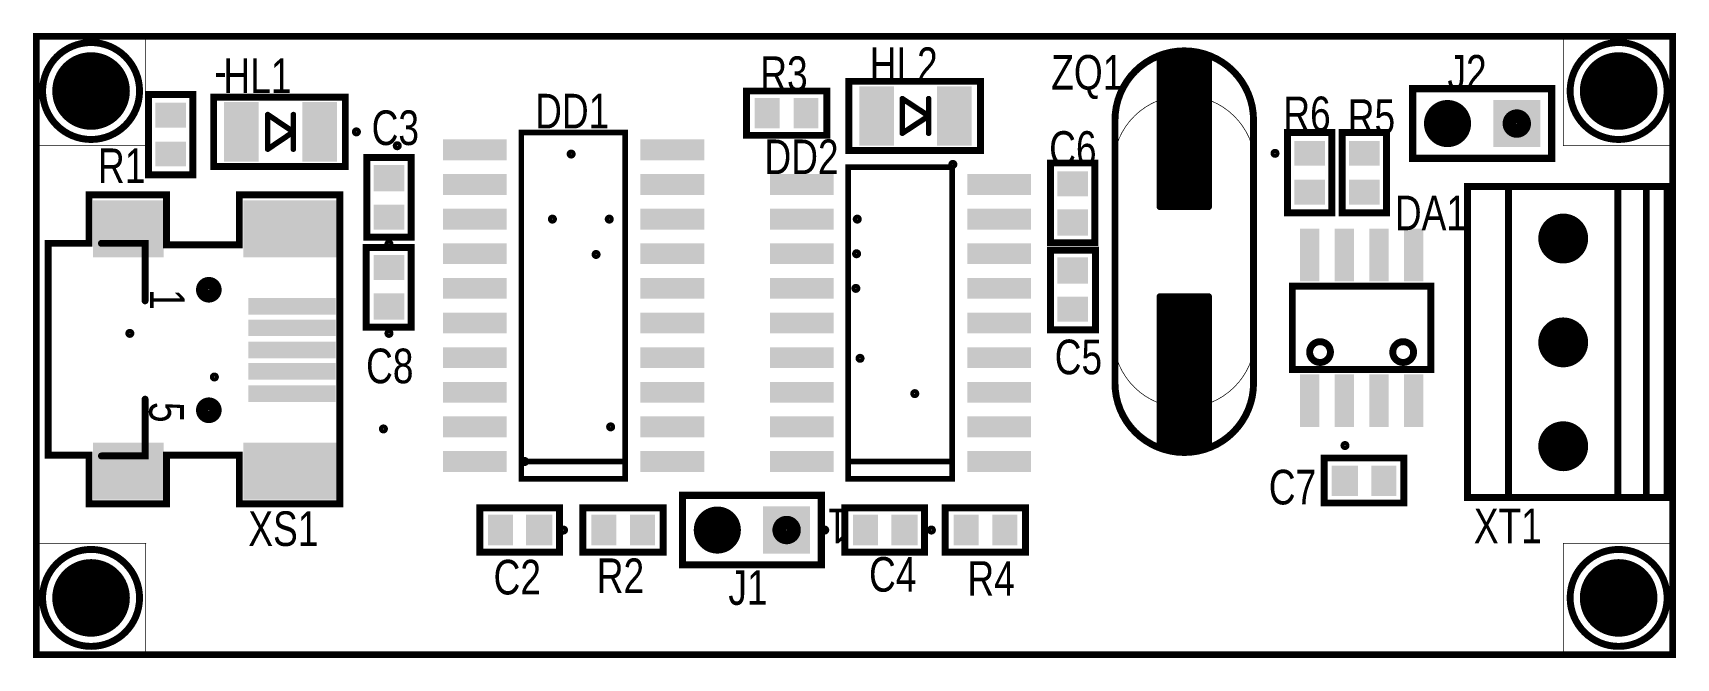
# Model space of a CAD drawing. Extents: x 0.02 to 2.4, y 0.47 to 1.37.
import ezdxf

# ---------------------------------------------------------------- set-up
doc = ezdxf.new("R2010")
doc.units = 0

msp = doc.modelspace()

# ---------------------------------------------------------------- texts
at = {"layer": 'SSB', "width": 0.8}
msp.add_text('-', height=0.05, dxfattribs=at).set_placement((0.286, 1.292))
at = {"layer": 'SST', "width": 0.8}
for s, p in [('HL1', (0.299, 1.285)), ('HL2', (1.232, 1.301)), ('DA1', (1.99, 1.087)), ('C2', (0.689, 0.561)), ('C4', (1.231, 0.565))]:
    msp.add_text(s, height=0.05, dxfattribs=at).set_placement(p)
for s, rotation, p in [('R3', 360, (1.074, 1.288)), ('ZQ1', 360, (1.494, 1.29)), ('J2', 360, (2.066, 1.29)), ('DD1', 360, (0.749, 1.234)), ('C3', 360, (0.513, 1.21)), ('R6', 360, (1.829, 1.23)), ('R5', 360, (1.922, 1.226)), ('DD2', 360, (1.08, 1.168)), ('C6', 360, (1.491, 1.18)), ('R1', 360, (0.118, 1.155)), ('1', 270, (0.193, 1.002)), ('C5', 360, (1.499, 0.879)), ('C8', 360, (0.505, 0.866)), ('5', 270, (0.192, 0.839)), ('C7', 360, (1.808, 0.691)), ('XS1', 360, (0.335, 0.631)), ('1', 180, (1.201, 0.685)), ('XT1', 360, (2.104, 0.635)), ('R2', 360, (0.838, 0.563)), ('J1', 360, (1.028, 0.546)), ('R4', 360, (1.373, 0.559))]:
    msp.add_text(s, height=0.05, rotation=rotation, dxfattribs=at).set_placement(p)

# ---------------------------------------------------------------- linework, layer by layer
for points, const_width in [([(0.0287, 1.367, 1), (0.0292, 1.367, 1)], 0.0005), ([(0.1868, 1.367, 1), (0.1873, 1.367, 1)], 0.0005), ([(2.2328, 1.367, 1), (2.2333, 1.367, 1)], 0.0005), ([(2.3917, 1.367, 1), (2.3922, 1.367, 1)], 0.0005), ([(1.586, 1.201), (1.586, 0.911, 0.803914), (1.786, 0.911), (1.786, 1.201, 0.803914), (1.586, 1.201)], 0.001), ([(2.0107, 1.296, 1), (2.0112, 1.296, 1)], 0.0005), ([(2.2207, 1.296, 1), (2.2212, 1.296, 1)], 0.0005), ([(2.2207, 1.296, 1), (2.2212, 1.296, 1)], 0.0005), ([(0.0287, 1.209, 1), (0.0292, 1.209, 1)], 0.0005), ([(0.0287, 1.209, 1), (0.0292, 1.209, 1)], 0.0005), ([(0.1868, 1.209, 1), (0.1873, 1.209, 1)], 0.0005), ([(1.5857, 1.201, 1), (1.5862, 1.201, 1)], 0.0005), ([(1.5857, 1.201, 1), (1.5862, 1.201, 1)], 0.0005), ([(1.7858, 1.201, 1), (1.7863, 1.201, 1)], 0.0005), ([(2.0107, 1.186, 1), (2.0112, 1.186, 1)], 0.0005), ([(2.2207, 1.186, 1), (2.2212, 1.186, 1)], 0.0005), ([(2.2328, 1.209, 1), (2.2333, 1.209, 1)], 0.0005), ([(2.2328, 1.209, 1), (2.2333, 1.209, 1)], 0.0005), ([(2.3917, 1.209, 1), (2.3922, 1.209, 1)], 0.0005), ([(1.5857, 0.911, 1), (1.5862, 0.911, 1)], 0.0005), ([(1.7858, 0.911, 1), (1.7863, 0.911, 1)], 0.0005), ([(0.9568, 0.709, 1), (0.9573, 0.709, 1)], 0.0005), ([(1.1668, 0.709, 1), (1.1673, 0.709, 1)], 0.0005), ([(1.1668, 0.709, 1), (1.1673, 0.709, 1)], 0.0005), ([(0.0287, 0.635, 1), (0.0292, 0.635, 1)], 0.0005), ([(0.1868, 0.635, 1), (0.1873, 0.635, 1)], 0.0005), ([(2.2328, 0.635, 1), (2.2333, 0.635, 1)], 0.0005), ([(2.3917, 0.635, 1), (2.3922, 0.635, 1)], 0.0005), ([(0.9568, 0.599, 1), (0.9573, 0.599, 1)], 0.0005), ([(1.1668, 0.599, 1), (1.1673, 0.599, 1)], 0.0005), ([(0.0287, 0.476, 1), (0.0292, 0.476, 1)], 0.0005), ([(0.0287, 0.476, 1), (0.0292, 0.476, 1)], 0.0005), ([(0.1868, 0.476, 1), (0.1873, 0.476, 1)], 0.0005), ([(2.2328, 0.476, 1), (2.2333, 0.476, 1)], 0.0005), ([(2.2328, 0.476, 1), (2.2333, 0.476, 1)], 0.0005), ([(2.3917, 0.476, 1), (2.3922, 0.476, 1)], 0.0005)]:
    msp.add_lwpolyline(points, format="xyb", close=True, dxfattribs=dict(const_width=const_width))
at = {"const_width": 0.001}
for points in [[(0.029, 1.209), (0.029, 1.367), (0.187, 1.367), (0.187, 1.209), (0.029, 1.209)], [(2.233, 1.209), (2.233, 1.367), (2.392, 1.367), (2.392, 1.209), (2.233, 1.209)], [(2.221, 1.296), (2.011, 1.296), (2.011, 1.186), (2.221, 1.186), (2.221, 1.296)], [(1.167, 0.709), (0.957, 0.709), (0.957, 0.599), (1.167, 0.599), (1.167, 0.709)], [(0.029, 0.476), (0.029, 0.635), (0.187, 0.635), (0.187, 0.476), (0.029, 0.476)], [(2.233, 0.476), (2.233, 0.635), (2.392, 0.635), (2.392, 0.476), (2.233, 0.476)]]:
    msp.add_lwpolyline(points, close=True, dxfattribs=at)
at = {"layer": 'DRL', "const_width": 0.01}
msp.add_lwpolyline([(0.029, 0.474), (2.391, 0.474), (2.391, 1.367), (0.029, 1.367), (0.029, 0.474)], close=True, dxfattribs=at)
at = {"layer": 'DRL'}
for points, const_width in [([(0.0265, 1.367, 1), (0.0315, 1.367, 1)], 0.005), ([(2.3885, 1.367, 1), (2.3935, 1.367, 1)], 0.005), ([(0.089, 1.288, 1), (0.127, 1.288, 1)], 0.038), ([(2.294, 1.288, 1), (2.332, 1.288, 1)], 0.038), ([(2.056, 1.241, 1), (2.076, 1.241, 1)], 0.021), ([(2.156, 1.241, 1), (2.176, 1.241, 1)], 0.021), ([(0.488, 1.229, 1), (0.494, 1.229, 1)], 0.007), ([(0.547, 1.209, 1), (0.553, 1.209, 1)], 0.007), ([(0.798, 1.197, 1), (0.804, 1.197, 1)], 0.007), ([(1.349, 1.182, 1), (1.355, 1.182, 1)], 0.007), ([(1.814, 1.198, 1), (1.82, 1.198, 1)], 0.007), ([(1.678, 1.151, 1), (1.694, 1.151, 1)], 0.016), ([(0.771, 1.103, 1), (0.777, 1.103, 1)], 0.007), ([(0.853, 1.103, 1), (0.859, 1.103, 1)], 0.007), ([(1.211, 1.103, 1), (1.217, 1.103, 1)], 0.007), ([(2.222, 1.075, 1), (2.244, 1.075, 1)], 0.023), ([(0.535, 1.067, 1), (0.541, 1.067, 1)], 0.007), ([(0.834, 1.052, 1), (0.84, 1.052, 1)], 0.007), ([(1.21, 1.053, 1), (1.216, 1.053, 1)], 0.007), ([(0.269, 1.001, 1), (0.287, 1.001, 1)], 0.019), ([(1.209, 1.003, 1), (1.215, 1.003, 1)], 0.007), ([(1.678, 0.961, 1), (1.694, 0.961, 1)], 0.016), ([(0.161, 0.938, 1), (0.167, 0.938, 1)], 0.007), ([(0.535, 0.938, 1), (0.541, 0.938, 1)], 0.007), ([(2.222, 0.925, 1), (2.244, 0.925, 1)], 0.023), ([(1.215, 0.902, 1), (1.221, 0.902, 1)], 0.007), ([(0.283, 0.875, 1), (0.289, 0.875, 1)], 0.007), ([(1.294, 0.851, 1), (1.3, 0.851, 1)], 0.007), ([(0.269, 0.827, 1), (0.287, 0.827, 1)], 0.019), ([(0.527, 0.8, 1), (0.533, 0.8, 1)], 0.007), ([(0.855, 0.803, 1), (0.861, 0.803, 1)], 0.007), ([(2.222, 0.775, 1), (2.244, 0.775, 1)], 0.023), ([(0.731, 0.753, 1), (0.737, 0.753, 1)], 0.007), ([(1.915, 0.776, 1), (1.921, 0.776, 1)], 0.007), ([(1.002, 0.654, 1), (1.022, 0.654, 1)], 0.021), ([(1.102, 0.654, 1), (1.122, 0.654, 1)], 0.021), ([(0.787, 0.654, 1), (0.793, 0.654, 1)], 0.007), ([(1.164, 0.654, 1), (1.17, 0.654, 1)], 0.007), ([(1.318, 0.654, 1), (1.324, 0.654, 1)], 0.007), ([(0.089, 0.556, 1), (0.127, 0.556, 1)], 0.038), ([(2.294, 0.556, 1), (2.332, 0.556, 1)], 0.038), ([(0.0265, 0.474, 1), (0.0315, 0.474, 1)], 0.005), ([(0.0265, 0.474, 1), (0.0315, 0.474, 1)], 0.005), ([(2.3885, 0.474, 1), (2.3935, 0.474, 1)], 0.005)]:
    msp.add_lwpolyline(points, format="xyb", close=True, dxfattribs=dict(at, const_width=const_width))
at = {"layer": 'IN1'}
for points, const_width in [([(0.084, 1.288, 1), (0.132, 1.288, 1)], 0.049), ([(2.289, 1.288, 1), (2.337, 1.288, 1)], 0.049), ([(1.674, 1.151, 1), (1.698, 1.151, 1)], 0.024), ([(2.217, 1.075, 1), (2.249, 1.075, 1)], 0.033), ([(1.674, 0.961, 1), (1.698, 0.961, 1)], 0.024), ([(2.217, 0.925, 1), (2.249, 0.925, 1)], 0.033), ([(2.217, 0.775, 1), (2.249, 0.775, 1)], 0.033), ([(0.084, 0.556, 1), (0.132, 0.556, 1)], 0.049), ([(2.289, 0.556, 1), (2.337, 0.556, 1)], 0.049)]:
    msp.add_lwpolyline(points, format="xyb", close=True, dxfattribs=dict(at, const_width=const_width))
at = {"layer": 'SMB'}
for points, const_width in [([(0.08, 1.288, 1), (0.136, 1.288, 1)], 0.056), ([(2.285, 1.288, 1), (2.341, 1.288, 1)], 0.056), ([(2.049, 1.241, 1), (2.083, 1.241, 1)], 0.034), ([(1.673, 1.151, 1), (1.699, 1.151, 1)], 0.026), ([(2.215, 1.075, 1), (2.251, 1.075, 1)], 0.036), ([(1.673, 0.961, 1), (1.699, 0.961, 1)], 0.026), ([(2.215, 0.925, 1), (2.251, 0.925, 1)], 0.036), ([(2.215, 0.775, 1), (2.251, 0.775, 1)], 0.036), ([(0.995, 0.654, 1), (1.029, 0.654, 1)], 0.034), ([(0.08, 0.556, 1), (0.136, 0.556, 1)], 0.056), ([(2.285, 0.556, 1), (2.341, 0.556, 1)], 0.056)]:
    msp.add_lwpolyline(points, format="xyb", close=True, dxfattribs=dict(at, const_width=const_width))
for points in [[(2.132, 1.207), (2.2, 1.207), (2.132, 1.275), (2.2, 1.275)], [(1.078, 0.62), (1.146, 0.62), (1.078, 0.688), (1.146, 0.688)]]:
    msp.add_solid(points, dxfattribs=at)
at = {"layer": 'SMT'}
for points, const_width in [([(0.08, 1.288, 1), (0.136, 1.288, 1)], 0.056), ([(1.6485, 1.336, 1), (1.6535, 1.336, 1)], 0.005), ([(1.6485, 1.336, 1), (1.6535, 1.336, 1)], 0.005), ([(1.6485, 1.332, 1), (1.6535, 1.332, 1)], 0.005), ([(1.6525, 1.336, 1), (1.6575, 1.336, 1)], 0.005), ([(1.6615, 1.336, 1), (1.6665, 1.336, 1)], 0.005), ([(1.6705, 1.336, 1), (1.6755, 1.336, 1)], 0.005), ([(1.6795, 1.336, 1), (1.6845, 1.336, 1)], 0.005), ([(1.6885, 1.336, 1), (1.6935, 1.336, 1)], 0.005), ([(1.6975, 1.336, 1), (1.7025, 1.336, 1)], 0.005), ([(1.7065, 1.336, 1), (1.7115, 1.336, 1)], 0.005), ([(1.7155, 1.336, 1), (1.7205, 1.336, 1)], 0.005), ([(1.7185, 1.336, 1), (1.7235, 1.336, 1)], 0.005), ([(1.7185, 1.336, 1), (1.7235, 1.336, 1)], 0.005), ([(1.7185, 1.332, 1), (1.7235, 1.332, 1)], 0.005), ([(2.285, 1.288, 1), (2.341, 1.288, 1)], 0.056), ([(1.6485, 1.323, 1), (1.6535, 1.323, 1)], 0.005), ([(1.6485, 1.314, 1), (1.6535, 1.314, 1)], 0.005), ([(1.6485, 1.305, 1), (1.6535, 1.305, 1)], 0.005), ([(1.7185, 1.323, 1), (1.7235, 1.323, 1)], 0.005), ([(1.7185, 1.314, 1), (1.7235, 1.314, 1)], 0.005), ([(1.7185, 1.305, 1), (1.7235, 1.305, 1)], 0.005), ([(1.6485, 1.296, 1), (1.6535, 1.296, 1)], 0.005), ([(1.6485, 1.287, 1), (1.6535, 1.287, 1)], 0.005), ([(1.6485, 1.278, 1), (1.6535, 1.278, 1)], 0.005), ([(1.7185, 1.296, 1), (1.7235, 1.296, 1)], 0.005), ([(1.7185, 1.287, 1), (1.7235, 1.287, 1)], 0.005), ([(1.7185, 1.278, 1), (1.7235, 1.278, 1)], 0.005), ([(1.6485, 1.269, 1), (1.6535, 1.269, 1)], 0.005), ([(1.6485, 1.26, 1), (1.6535, 1.26, 1)], 0.005), ([(1.7185, 1.269, 1), (1.7235, 1.269, 1)], 0.005), ([(1.7185, 1.26, 1), (1.7235, 1.26, 1)], 0.005), ([(2.049, 1.241, 1), (2.083, 1.241, 1)], 0.034), ([(1.6485, 1.251, 1), (1.6535, 1.251, 1)], 0.005), ([(1.6485, 1.242, 1), (1.6535, 1.242, 1)], 0.005), ([(1.6485, 1.233, 1), (1.6535, 1.233, 1)], 0.005), ([(1.7185, 1.251, 1), (1.7235, 1.251, 1)], 0.005), ([(1.7185, 1.242, 1), (1.7235, 1.242, 1)], 0.005), ([(1.7185, 1.233, 1), (1.7235, 1.233, 1)], 0.005), ([(1.6485, 1.224, 1), (1.6535, 1.224, 1)], 0.005), ([(1.6485, 1.215, 1), (1.6535, 1.215, 1)], 0.005), ([(1.6485, 1.206, 1), (1.6535, 1.206, 1)], 0.005), ([(1.7185, 1.224, 1), (1.7235, 1.224, 1)], 0.005), ([(1.7185, 1.215, 1), (1.7235, 1.215, 1)], 0.005), ([(1.7185, 1.206, 1), (1.7235, 1.206, 1)], 0.005), ([(1.6485, 1.197, 1), (1.6535, 1.197, 1)], 0.005), ([(1.6485, 1.188, 1), (1.6535, 1.188, 1)], 0.005), ([(1.7185, 1.197, 1), (1.7235, 1.197, 1)], 0.005), ([(1.7185, 1.188, 1), (1.7235, 1.188, 1)], 0.005), ([(1.6485, 1.179, 1), (1.6535, 1.179, 1)], 0.005), ([(1.6485, 1.17, 1), (1.6535, 1.17, 1)], 0.005), ([(1.6485, 1.161, 1), (1.6535, 1.161, 1)], 0.005), ([(1.673, 1.151, 1), (1.699, 1.151, 1)], 0.026), ([(1.7185, 1.179, 1), (1.7235, 1.179, 1)], 0.005), ([(1.7185, 1.17, 1), (1.7235, 1.17, 1)], 0.005), ([(1.7185, 1.161, 1), (1.7235, 1.161, 1)], 0.005), ([(1.6485, 1.152, 1), (1.6535, 1.152, 1)], 0.005), ([(1.6485, 1.143, 1), (1.6535, 1.143, 1)], 0.005), ([(1.6485, 1.134, 1), (1.6535, 1.134, 1)], 0.005), ([(1.7185, 1.152, 1), (1.7235, 1.152, 1)], 0.005), ([(1.7185, 1.143, 1), (1.7235, 1.143, 1)], 0.005), ([(1.7185, 1.134, 1), (1.7235, 1.134, 1)], 0.005), ([(1.6485, 1.125, 1), (1.6535, 1.125, 1)], 0.005), ([(1.6485, 1.121, 1), (1.6535, 1.121, 1)], 0.005), ([(1.6485, 1.121, 1), (1.6535, 1.121, 1)], 0.005), ([(1.6525, 1.121, 1), (1.6575, 1.121, 1)], 0.005), ([(1.6615, 1.121, 1), (1.6665, 1.121, 1)], 0.005), ([(1.6705, 1.121, 1), (1.6755, 1.121, 1)], 0.005), ([(1.6795, 1.121, 1), (1.6845, 1.121, 1)], 0.005), ([(1.6885, 1.121, 1), (1.6935, 1.121, 1)], 0.005), ([(1.6975, 1.121, 1), (1.7025, 1.121, 1)], 0.005), ([(1.7065, 1.121, 1), (1.7115, 1.121, 1)], 0.005), ([(1.7155, 1.121, 1), (1.7205, 1.121, 1)], 0.005), ([(1.7185, 1.125, 1), (1.7235, 1.125, 1)], 0.005), ([(1.7185, 1.121, 1), (1.7235, 1.121, 1)], 0.005), ([(1.7185, 1.121, 1), (1.7235, 1.121, 1)], 0.005), ([(2.215, 1.075, 1), (2.251, 1.075, 1)], 0.036), ([(1.6485, 0.991, 1), (1.6535, 0.991, 1)], 0.005), ([(1.6485, 0.991, 1), (1.6535, 0.991, 1)], 0.005), ([(1.6485, 0.987, 1), (1.6535, 0.987, 1)], 0.005), ([(1.6485, 0.978, 1), (1.6535, 0.978, 1)], 0.005), ([(1.6485, 0.969, 1), (1.6535, 0.969, 1)], 0.005), ([(1.6525, 0.991, 1), (1.6575, 0.991, 1)], 0.005), ([(1.6615, 0.991, 1), (1.6665, 0.991, 1)], 0.005), ([(1.673, 0.961, 1), (1.699, 0.961, 1)], 0.026), ([(1.6705, 0.991, 1), (1.6755, 0.991, 1)], 0.005), ([(1.6795, 0.991, 1), (1.6845, 0.991, 1)], 0.005), ([(1.6885, 0.991, 1), (1.6935, 0.991, 1)], 0.005), ([(1.6975, 0.991, 1), (1.7025, 0.991, 1)], 0.005), ([(1.7065, 0.991, 1), (1.7115, 0.991, 1)], 0.005), ([(1.7155, 0.991, 1), (1.7205, 0.991, 1)], 0.005), ([(1.7185, 0.991, 1), (1.7235, 0.991, 1)], 0.005), ([(1.7185, 0.991, 1), (1.7235, 0.991, 1)], 0.005), ([(1.7185, 0.987, 1), (1.7235, 0.987, 1)], 0.005), ([(1.7185, 0.978, 1), (1.7235, 0.978, 1)], 0.005), ([(1.7185, 0.969, 1), (1.7235, 0.969, 1)], 0.005), ([(1.6485, 0.96, 1), (1.6535, 0.96, 1)], 0.005), ([(1.6485, 0.951, 1), (1.6535, 0.951, 1)], 0.005), ([(1.7185, 0.96, 1), (1.7235, 0.96, 1)], 0.005), ([(1.7185, 0.951, 1), (1.7235, 0.951, 1)], 0.005), ([(2.215, 0.925, 1), (2.251, 0.925, 1)], 0.036), ([(1.6485, 0.942, 1), (1.6535, 0.942, 1)], 0.005), ([(1.6485, 0.933, 1), (1.6535, 0.933, 1)], 0.005), ([(1.6485, 0.924, 1), (1.6535, 0.924, 1)], 0.005), ([(1.7185, 0.942, 1), (1.7235, 0.942, 1)], 0.005), ([(1.7185, 0.933, 1), (1.7235, 0.933, 1)], 0.005), ([(1.7185, 0.924, 1), (1.7235, 0.924, 1)], 0.005), ([(1.6485, 0.915, 1), (1.6535, 0.915, 1)], 0.005), ([(1.6485, 0.906, 1), (1.6535, 0.906, 1)], 0.005), ([(1.6485, 0.897, 1), (1.6535, 0.897, 1)], 0.005), ([(1.7185, 0.915, 1), (1.7235, 0.915, 1)], 0.005), ([(1.7185, 0.906, 1), (1.7235, 0.906, 1)], 0.005), ([(1.7185, 0.897, 1), (1.7235, 0.897, 1)], 0.005), ([(1.6485, 0.888, 1), (1.6535, 0.888, 1)], 0.005), ([(1.6485, 0.879, 1), (1.6535, 0.879, 1)], 0.005), ([(1.7185, 0.888, 1), (1.7235, 0.888, 1)], 0.005), ([(1.7185, 0.879, 1), (1.7235, 0.879, 1)], 0.005), ([(1.6485, 0.87, 1), (1.6535, 0.87, 1)], 0.005), ([(1.6485, 0.861, 1), (1.6535, 0.861, 1)], 0.005), ([(1.6485, 0.852, 1), (1.6535, 0.852, 1)], 0.005), ([(1.7185, 0.87, 1), (1.7235, 0.87, 1)], 0.005), ([(1.7185, 0.861, 1), (1.7235, 0.861, 1)], 0.005), ([(1.7185, 0.852, 1), (1.7235, 0.852, 1)], 0.005), ([(1.6485, 0.843, 1), (1.6535, 0.843, 1)], 0.005), ([(1.6485, 0.834, 1), (1.6535, 0.834, 1)], 0.005), ([(1.7185, 0.843, 1), (1.7235, 0.843, 1)], 0.005), ([(1.7185, 0.834, 1), (1.7235, 0.834, 1)], 0.005), ([(1.6485, 0.825, 1), (1.6535, 0.825, 1)], 0.005), ([(1.6485, 0.816, 1), (1.6535, 0.816, 1)], 0.005), ([(1.6485, 0.807, 1), (1.6535, 0.807, 1)], 0.005), ([(1.7185, 0.825, 1), (1.7235, 0.825, 1)], 0.005), ([(1.7185, 0.816, 1), (1.7235, 0.816, 1)], 0.005), ([(1.7185, 0.807, 1), (1.7235, 0.807, 1)], 0.005), ([(2.215, 0.775, 1), (2.251, 0.775, 1)], 0.036), ([(1.6485, 0.798, 1), (1.6535, 0.798, 1)], 0.005), ([(1.6485, 0.789, 1), (1.6535, 0.789, 1)], 0.005), ([(1.6485, 0.78, 1), (1.6535, 0.78, 1)], 0.005), ([(1.7185, 0.798, 1), (1.7235, 0.798, 1)], 0.005), ([(1.7185, 0.789, 1), (1.7235, 0.789, 1)], 0.005), ([(1.7185, 0.78, 1), (1.7235, 0.78, 1)], 0.005), ([(1.6485, 0.776, 1), (1.6535, 0.776, 1)], 0.005), ([(1.6485, 0.776, 1), (1.6535, 0.776, 1)], 0.005), ([(1.6525, 0.776, 1), (1.6575, 0.776, 1)], 0.005), ([(1.6615, 0.776, 1), (1.6665, 0.776, 1)], 0.005), ([(1.6705, 0.776, 1), (1.6755, 0.776, 1)], 0.005), ([(1.6795, 0.776, 1), (1.6845, 0.776, 1)], 0.005), ([(1.6885, 0.776, 1), (1.6935, 0.776, 1)], 0.005), ([(1.6975, 0.776, 1), (1.7025, 0.776, 1)], 0.005), ([(1.7065, 0.776, 1), (1.7115, 0.776, 1)], 0.005), ([(1.7155, 0.776, 1), (1.7205, 0.776, 1)], 0.005), ([(1.7185, 0.776, 1), (1.7235, 0.776, 1)], 0.005), ([(1.7185, 0.776, 1), (1.7235, 0.776, 1)], 0.005), ([(0.995, 0.654, 1), (1.029, 0.654, 1)], 0.034), ([(0.08, 0.556, 1), (0.136, 0.556, 1)], 0.056), ([(2.285, 0.556, 1), (2.341, 0.556, 1)], 0.056)]:
    msp.add_lwpolyline(points, format="xyb", close=True, dxfattribs=dict(at, const_width=const_width))
at = {"layer": 'SMT', "const_width": 0.01}
for points in [[(1.651, 1.336), (1.721, 1.336)], [(1.651, 1.121), (1.651, 1.336)], [(1.651, 1.332), (1.721, 1.332)], [(1.655, 1.121), (1.655, 1.336)], [(1.664, 1.121), (1.664, 1.336)], [(1.673, 1.121), (1.673, 1.336)], [(1.682, 1.121), (1.682, 1.336)], [(1.691, 1.121), (1.691, 1.336)], [(1.7, 1.121), (1.7, 1.336)], [(1.709, 1.121), (1.709, 1.336)], [(1.718, 1.121), (1.718, 1.336)], [(1.721, 1.121), (1.721, 1.336)], [(1.651, 1.323), (1.721, 1.323)], [(1.651, 1.314), (1.721, 1.314)], [(1.651, 1.305), (1.721, 1.305)], [(1.651, 1.296), (1.721, 1.296)], [(1.651, 1.287), (1.721, 1.287)], [(1.651, 1.278), (1.721, 1.278)], [(1.651, 1.269), (1.721, 1.269)], [(1.651, 1.26), (1.721, 1.26)], [(1.651, 1.251), (1.721, 1.251)], [(1.651, 1.242), (1.721, 1.242)], [(1.651, 1.233), (1.721, 1.233)], [(1.651, 1.224), (1.721, 1.224)], [(1.651, 1.215), (1.721, 1.215)], [(1.651, 1.206), (1.721, 1.206)], [(1.651, 1.197), (1.721, 1.197)], [(1.651, 1.188), (1.721, 1.188)], [(1.651, 1.179), (1.721, 1.179)], [(1.651, 1.17), (1.721, 1.17)], [(1.651, 1.161), (1.721, 1.161)], [(1.651, 1.152), (1.721, 1.152)], [(1.651, 1.143), (1.721, 1.143)], [(1.651, 1.134), (1.721, 1.134)], [(1.651, 1.125), (1.721, 1.125)], [(1.651, 1.121), (1.721, 1.121)], [(1.651, 0.776), (1.651, 0.991)], [(1.651, 0.991), (1.721, 0.991)], [(1.651, 0.987), (1.721, 0.987)], [(1.651, 0.978), (1.721, 0.978)], [(1.651, 0.969), (1.721, 0.969)], [(1.655, 0.776), (1.655, 0.991)], [(1.664, 0.776), (1.664, 0.991)], [(1.673, 0.776), (1.673, 0.991)], [(1.682, 0.776), (1.682, 0.991)], [(1.691, 0.776), (1.691, 0.991)], [(1.7, 0.776), (1.7, 0.991)], [(1.709, 0.776), (1.709, 0.991)], [(1.718, 0.776), (1.718, 0.991)], [(1.721, 0.776), (1.721, 0.991)], [(1.651, 0.96), (1.721, 0.96)], [(1.651, 0.951), (1.721, 0.951)], [(1.651, 0.942), (1.721, 0.942)], [(1.651, 0.933), (1.721, 0.933)], [(1.651, 0.924), (1.721, 0.924)], [(1.651, 0.915), (1.721, 0.915)], [(1.651, 0.906), (1.721, 0.906)], [(1.651, 0.897), (1.721, 0.897)], [(1.651, 0.888), (1.721, 0.888)], [(1.651, 0.879), (1.721, 0.879)], [(1.651, 0.87), (1.721, 0.87)], [(1.651, 0.861), (1.721, 0.861)], [(1.651, 0.852), (1.721, 0.852)], [(1.651, 0.843), (1.721, 0.843)], [(1.651, 0.834), (1.721, 0.834)], [(1.651, 0.825), (1.721, 0.825)], [(1.651, 0.816), (1.721, 0.816)], [(1.651, 0.807), (1.721, 0.807)], [(1.651, 0.798), (1.721, 0.798)], [(1.651, 0.789), (1.721, 0.789)], [(1.651, 0.78), (1.721, 0.78)], [(1.651, 0.776), (1.721, 0.776)]]:
    msp.add_lwpolyline(points, dxfattribs=at)
at = {"layer": 'SMT'}
for points in [[(1.217, 1.209), (1.267, 1.209), (1.217, 1.295), (1.267, 1.295)], [(1.329, 1.209), (1.379, 1.209), (1.329, 1.295), (1.379, 1.295)], [(0.201, 1.235), (0.245, 1.235), (0.201, 1.271), (0.245, 1.271)], [(0.3, 1.186), (0.35, 1.186), (0.3, 1.272), (0.35, 1.272)], [(0.413, 1.186), (0.463, 1.186), (0.413, 1.272), (0.463, 1.272)], [(1.066, 1.234), (1.102, 1.234), (1.066, 1.278), (1.102, 1.278)], [(1.122, 1.234), (1.158, 1.234), (1.122, 1.278), (1.158, 1.278)], [(2.132, 1.207), (2.2, 1.207), (2.132, 1.275), (2.2, 1.275)], [(0.201, 1.179), (0.245, 1.179), (0.201, 1.215), (0.245, 1.215)], [(0.616, 1.188), (0.708, 1.188), (0.616, 1.218), (0.708, 1.218)], [(0.901, 1.188), (0.993, 1.188), (0.901, 1.218), (0.993, 1.218)], [(1.845, 1.18), (1.889, 1.18), (1.845, 1.216), (1.889, 1.216)], [(1.924, 1.18), (1.968, 1.18), (1.924, 1.216), (1.968, 1.216)], [(0.516, 1.143), (0.56, 1.143), (0.516, 1.181), (0.56, 1.181)], [(0.616, 1.138), (0.708, 1.138), (0.616, 1.168), (0.708, 1.168)], [(0.901, 1.138), (0.993, 1.138), (0.901, 1.168), (0.993, 1.168)], [(1.088, 1.138), (1.18, 1.138), (1.088, 1.168), (1.18, 1.168)], [(1.373, 1.138), (1.465, 1.138), (1.373, 1.168), (1.465, 1.168)], [(1.503, 1.136), (1.547, 1.136), (1.503, 1.172), (1.547, 1.172)], [(1.845, 1.124), (1.889, 1.124), (1.845, 1.16), (1.889, 1.16)], [(1.924, 1.124), (1.968, 1.124), (1.924, 1.16), (1.968, 1.16)], [(0.111, 1.048), (0.213, 1.048), (0.111, 1.13), (0.213, 1.13)], [(0.328, 1.048), (0.462, 1.048), (0.328, 1.13), (0.462, 1.13)], [(0.516, 1.088), (0.56, 1.088), (0.516, 1.124), (0.56, 1.124)], [(0.616, 1.088), (0.708, 1.088), (0.616, 1.118), (0.708, 1.118)], [(0.901, 1.088), (0.993, 1.088), (0.901, 1.118), (0.993, 1.118)], [(1.088, 1.088), (1.18, 1.088), (1.088, 1.118), (1.18, 1.118)], [(1.373, 1.088), (1.465, 1.088), (1.373, 1.118), (1.465, 1.118)], [(1.503, 1.079), (1.547, 1.079), (1.503, 1.117), (1.547, 1.117)], [(0.616, 1.038), (0.708, 1.038), (0.616, 1.068), (0.708, 1.068)], [(0.901, 1.038), (0.993, 1.038), (0.901, 1.068), (0.993, 1.068)], [(1.088, 1.038), (1.18, 1.038), (1.088, 1.068), (1.18, 1.068)], [(1.373, 1.038), (1.465, 1.038), (1.373, 1.068), (1.465, 1.068)], [(1.853, 1.013), (1.881, 1.013), (1.853, 1.089), (1.881, 1.089)], [(1.903, 1.013), (1.931, 1.013), (1.903, 1.089), (1.931, 1.089)], [(1.953, 1.013), (1.981, 1.013), (1.953, 1.089), (1.981, 1.089)], [(2.003, 1.013), (2.031, 1.013), (2.003, 1.089), (2.031, 1.089)], [(0.516, 1.015), (0.56, 1.015), (0.516, 1.051), (0.56, 1.051)], [(1.503, 1.01), (1.547, 1.01), (1.503, 1.048), (1.547, 1.048)], [(0.616, 0.988), (0.708, 0.988), (0.616, 1.018), (0.708, 1.018)], [(0.901, 0.988), (0.993, 0.988), (0.901, 1.018), (0.993, 1.018)], [(1.088, 0.988), (1.18, 0.988), (1.088, 1.018), (1.18, 1.018)], [(1.373, 0.988), (1.465, 0.988), (1.373, 1.018), (1.465, 1.018)], [(0.335, 0.965), (0.461, 0.965), (0.335, 0.989), (0.461, 0.989)], [(0.516, 0.958), (0.56, 0.958), (0.516, 0.996), (0.56, 0.996)], [(1.503, 0.955), (1.547, 0.955), (1.503, 0.991), (1.547, 0.991)], [(0.335, 0.934), (0.461, 0.934), (0.335, 0.958), (0.461, 0.958)], [(0.616, 0.938), (0.708, 0.938), (0.616, 0.968), (0.708, 0.968)], [(0.901, 0.938), (0.993, 0.938), (0.901, 0.968), (0.993, 0.968)], [(1.088, 0.938), (1.18, 0.938), (1.088, 0.968), (1.18, 0.968)], [(1.373, 0.938), (1.465, 0.938), (1.373, 0.968), (1.465, 0.968)], [(0.335, 0.902), (0.461, 0.902), (0.335, 0.926), (0.461, 0.926)], [(0.616, 0.888), (0.708, 0.888), (0.616, 0.918), (0.708, 0.918)], [(0.901, 0.888), (0.993, 0.888), (0.901, 0.918), (0.993, 0.918)], [(1.088, 0.888), (1.18, 0.888), (1.088, 0.918), (1.18, 0.918)], [(1.373, 0.888), (1.465, 0.888), (1.373, 0.918), (1.465, 0.918)], [(0.335, 0.871), (0.461, 0.871), (0.335, 0.895), (0.461, 0.895)], [(1.853, 0.803), (1.881, 0.803), (1.853, 0.879), (1.881, 0.879)], [(1.903, 0.803), (1.931, 0.803), (1.903, 0.879), (1.931, 0.879)], [(1.953, 0.803), (1.981, 0.803), (1.953, 0.879), (1.981, 0.879)], [(2.003, 0.803), (2.031, 0.803), (2.003, 0.879), (2.031, 0.879)], [(0.335, 0.839), (0.461, 0.839), (0.335, 0.863), (0.461, 0.863)], [(0.616, 0.838), (0.708, 0.838), (0.616, 0.868), (0.708, 0.868)], [(0.901, 0.838), (0.993, 0.838), (0.901, 0.868), (0.993, 0.868)], [(1.088, 0.838), (1.18, 0.838), (1.088, 0.868), (1.18, 0.868)], [(1.373, 0.838), (1.465, 0.838), (1.373, 0.868), (1.465, 0.868)], [(0.616, 0.788), (0.708, 0.788), (0.616, 0.818), (0.708, 0.818)], [(0.901, 0.788), (0.993, 0.788), (0.901, 0.818), (0.993, 0.818)], [(1.088, 0.788), (1.18, 0.788), (1.088, 0.818), (1.18, 0.818)], [(1.373, 0.788), (1.465, 0.788), (1.373, 0.818), (1.465, 0.818)], [(0.111, 0.698), (0.213, 0.698), (0.111, 0.78), (0.213, 0.78)], [(0.328, 0.698), (0.462, 0.698), (0.328, 0.78), (0.462, 0.78)], [(0.616, 0.738), (0.708, 0.738), (0.616, 0.768), (0.708, 0.768)], [(0.901, 0.738), (0.993, 0.738), (0.901, 0.768), (0.993, 0.768)], [(1.088, 0.738), (1.18, 0.738), (1.088, 0.768), (1.18, 0.768)], [(1.373, 0.738), (1.465, 0.738), (1.373, 0.768), (1.465, 0.768)], [(1.899, 0.703), (1.937, 0.703), (1.899, 0.747), (1.937, 0.747)], [(1.956, 0.703), (1.992, 0.703), (1.956, 0.747), (1.992, 0.747)], [(1.078, 0.62), (1.146, 0.62), (1.078, 0.688), (1.146, 0.688)], [(0.681, 0.632), (0.717, 0.632), (0.681, 0.676), (0.717, 0.676)], [(0.736, 0.632), (0.774, 0.632), (0.736, 0.676), (0.774, 0.676)], [(0.83, 0.632), (0.866, 0.632), (0.83, 0.676), (0.866, 0.676)], [(0.886, 0.632), (0.922, 0.632), (0.886, 0.676), (0.922, 0.676)], [(1.208, 0.632), (1.244, 0.632), (1.208, 0.676), (1.244, 0.676)], [(1.263, 0.632), (1.301, 0.632), (1.263, 0.676), (1.301, 0.676)], [(1.353, 0.632), (1.389, 0.632), (1.353, 0.676), (1.389, 0.676)], [(1.409, 0.632), (1.445, 0.632), (1.409, 0.676), (1.445, 0.676)]]:
    msp.add_solid(points, dxfattribs=at)
at = {"layer": 'SPT'}
for points in [[(1.22, 1.212), (1.264, 1.212), (1.22, 1.292), (1.264, 1.292)], [(1.332, 1.212), (1.376, 1.212), (1.332, 1.292), (1.376, 1.292)], [(0.205, 1.238), (0.241, 1.238), (0.205, 1.268), (0.241, 1.268)], [(0.303, 1.189), (0.347, 1.189), (0.303, 1.269), (0.347, 1.269)], [(0.416, 1.189), (0.46, 1.189), (0.416, 1.269), (0.46, 1.269)], [(1.069, 1.238), (1.099, 1.238), (1.069, 1.274), (1.099, 1.274)], [(1.125, 1.238), (1.155, 1.238), (1.125, 1.274), (1.155, 1.274)], [(0.205, 1.182), (0.241, 1.182), (0.205, 1.212), (0.241, 1.212)], [(0.62, 1.192), (0.704, 1.192), (0.62, 1.214), (0.704, 1.214)], [(0.905, 1.192), (0.989, 1.192), (0.905, 1.214), (0.989, 1.214)], [(1.849, 1.183), (1.885, 1.183), (1.849, 1.213), (1.885, 1.213)], [(1.928, 1.183), (1.964, 1.183), (1.928, 1.213), (1.964, 1.213)], [(0.52, 1.147), (0.556, 1.147), (0.52, 1.177), (0.556, 1.177)], [(0.62, 1.142), (0.704, 1.142), (0.62, 1.164), (0.704, 1.164)], [(0.905, 1.142), (0.989, 1.142), (0.905, 1.164), (0.989, 1.164)], [(1.092, 1.142), (1.176, 1.142), (1.092, 1.164), (1.176, 1.164)], [(1.377, 1.142), (1.461, 1.142), (1.377, 1.164), (1.461, 1.164)], [(1.507, 1.139), (1.543, 1.139), (1.507, 1.169), (1.543, 1.169)], [(1.849, 1.127), (1.885, 1.127), (1.849, 1.157), (1.885, 1.157)], [(1.928, 1.127), (1.964, 1.127), (1.928, 1.157), (1.964, 1.157)], [(0.111, 1.048), (0.213, 1.048), (0.111, 1.13), (0.213, 1.13)], [(0.328, 1.048), (0.462, 1.048), (0.328, 1.13), (0.462, 1.13)], [(0.52, 1.091), (0.556, 1.091), (0.52, 1.121), (0.556, 1.121)], [(0.62, 1.092), (0.704, 1.092), (0.62, 1.114), (0.704, 1.114)], [(0.905, 1.092), (0.989, 1.092), (0.905, 1.114), (0.989, 1.114)], [(1.092, 1.092), (1.176, 1.092), (1.092, 1.114), (1.176, 1.114)], [(1.377, 1.092), (1.461, 1.092), (1.377, 1.114), (1.461, 1.114)], [(1.507, 1.083), (1.543, 1.083), (1.507, 1.113), (1.543, 1.113)], [(1.856, 1.016), (1.878, 1.016), (1.856, 1.086), (1.878, 1.086)], [(1.906, 1.016), (1.928, 1.016), (1.906, 1.086), (1.928, 1.086)], [(1.956, 1.016), (1.978, 1.016), (1.956, 1.086), (1.978, 1.086)], [(2.006, 1.016), (2.028, 1.016), (2.006, 1.086), (2.028, 1.086)], [(0.52, 1.018), (0.556, 1.018), (0.52, 1.048), (0.556, 1.048)], [(0.62, 1.042), (0.704, 1.042), (0.62, 1.064), (0.704, 1.064)], [(0.905, 1.042), (0.989, 1.042), (0.905, 1.064), (0.989, 1.064)], [(1.092, 1.042), (1.176, 1.042), (1.092, 1.064), (1.176, 1.064)], [(1.377, 1.042), (1.461, 1.042), (1.377, 1.064), (1.461, 1.064)], [(1.507, 1.014), (1.543, 1.014), (1.507, 1.044), (1.543, 1.044)], [(0.62, 0.992), (0.704, 0.992), (0.62, 1.014), (0.704, 1.014)], [(0.905, 0.992), (0.989, 0.992), (0.905, 1.014), (0.989, 1.014)], [(1.092, 0.992), (1.176, 0.992), (1.092, 1.014), (1.176, 1.014)], [(1.377, 0.992), (1.461, 0.992), (1.377, 1.014), (1.461, 1.014)], [(0.335, 0.965), (0.461, 0.965), (0.335, 0.989), (0.461, 0.989)], [(0.52, 0.962), (0.556, 0.962), (0.52, 0.992), (0.556, 0.992)], [(1.507, 0.958), (1.543, 0.958), (1.507, 0.988), (1.543, 0.988)], [(0.335, 0.934), (0.461, 0.934), (0.335, 0.958), (0.461, 0.958)], [(0.62, 0.942), (0.704, 0.942), (0.62, 0.964), (0.704, 0.964)], [(0.905, 0.942), (0.989, 0.942), (0.905, 0.964), (0.989, 0.964)], [(1.092, 0.942), (1.176, 0.942), (1.092, 0.964), (1.176, 0.964)], [(1.377, 0.942), (1.461, 0.942), (1.377, 0.964), (1.461, 0.964)], [(0.335, 0.902), (0.461, 0.902), (0.335, 0.926), (0.461, 0.926)], [(0.62, 0.892), (0.704, 0.892), (0.62, 0.914), (0.704, 0.914)], [(0.905, 0.892), (0.989, 0.892), (0.905, 0.914), (0.989, 0.914)], [(1.092, 0.892), (1.176, 0.892), (1.092, 0.914), (1.176, 0.914)], [(1.377, 0.892), (1.461, 0.892), (1.377, 0.914), (1.461, 0.914)], [(0.335, 0.871), (0.461, 0.871), (0.335, 0.895), (0.461, 0.895)], [(0.335, 0.839), (0.461, 0.839), (0.335, 0.863), (0.461, 0.863)], [(0.62, 0.842), (0.704, 0.842), (0.62, 0.864), (0.704, 0.864)], [(0.905, 0.842), (0.989, 0.842), (0.905, 0.864), (0.989, 0.864)], [(1.092, 0.842), (1.176, 0.842), (1.092, 0.864), (1.176, 0.864)], [(1.377, 0.842), (1.461, 0.842), (1.377, 0.864), (1.461, 0.864)], [(1.856, 0.806), (1.878, 0.806), (1.856, 0.876), (1.878, 0.876)], [(1.906, 0.806), (1.928, 0.806), (1.906, 0.876), (1.928, 0.876)], [(1.956, 0.806), (1.978, 0.806), (1.956, 0.876), (1.978, 0.876)], [(2.006, 0.806), (2.028, 0.806), (2.006, 0.876), (2.028, 0.876)], [(0.62, 0.792), (0.704, 0.792), (0.62, 0.814), (0.704, 0.814)], [(0.905, 0.792), (0.989, 0.792), (0.905, 0.814), (0.989, 0.814)], [(1.092, 0.792), (1.176, 0.792), (1.092, 0.814), (1.176, 0.814)], [(1.377, 0.792), (1.461, 0.792), (1.377, 0.814), (1.461, 0.814)], [(0.111, 0.698), (0.213, 0.698), (0.111, 0.78), (0.213, 0.78)], [(0.328, 0.698), (0.462, 0.698), (0.328, 0.78), (0.462, 0.78)], [(0.62, 0.742), (0.704, 0.742), (0.62, 0.764), (0.704, 0.764)], [(0.905, 0.742), (0.989, 0.742), (0.905, 0.764), (0.989, 0.764)], [(1.092, 0.742), (1.176, 0.742), (1.092, 0.764), (1.176, 0.764)], [(1.377, 0.742), (1.461, 0.742), (1.377, 0.764), (1.461, 0.764)], [(1.903, 0.707), (1.933, 0.707), (1.903, 0.743), (1.933, 0.743)], [(1.959, 0.707), (1.989, 0.707), (1.959, 0.743), (1.989, 0.743)], [(0.684, 0.636), (0.714, 0.636), (0.684, 0.672), (0.714, 0.672)], [(0.74, 0.636), (0.77, 0.636), (0.74, 0.672), (0.77, 0.672)], [(0.833, 0.636), (0.863, 0.636), (0.833, 0.672), (0.863, 0.672)], [(0.889, 0.636), (0.919, 0.636), (0.889, 0.672), (0.919, 0.672)], [(1.211, 0.636), (1.241, 0.636), (1.211, 0.672), (1.241, 0.672)], [(1.267, 0.636), (1.297, 0.636), (1.267, 0.672), (1.297, 0.672)], [(1.356, 0.636), (1.386, 0.636), (1.356, 0.672), (1.386, 0.672)], [(1.412, 0.636), (1.442, 0.636), (1.412, 0.672), (1.442, 0.672)]]:
    msp.add_solid(points, dxfattribs=at)
at = {"layer": 'SSB', "const_width": 0.01}
msp.add_lwpolyline([(2.042, 0.886), (1.842, 0.886), (1.842, 1.006), (2.042, 1.006), (2.042, 0.886)], close=True, dxfattribs=at)
at = {"layer": 'SSB', "const_width": 0.005}
for points in [[(1.8395, 1.006, 1), (1.8445, 1.006, 1)], [(2.0395, 1.006, 1), (2.0445, 1.006, 1)], [(1.9845, 0.911, 1), (1.9895, 0.911, 1)], [(1.9845, 0.911, 1), (1.9895, 0.911, 1)], [(2.0145, 0.911, 1), (2.0195, 0.911, 1)], [(2.0145, 0.911, 1), (2.0195, 0.911, 1)], [(1.8395, 0.886, 1), (1.8445, 0.886, 1)], [(2.0395, 0.886, 1), (2.0445, 0.886, 1)], [(2.0395, 0.886, 1), (2.0445, 0.886, 1)]]:
    msp.add_lwpolyline(points, format="xyb", close=True, dxfattribs=at)
at = {"layer": 'SSB', "const_width": 0.01}
for points in [[(2.017, 0.911, 1), (1.987, 0.911)], [(1.987, 0.911, 1), (2.017, 0.911)]]:
    msp.add_lwpolyline(points, format="xyb", dxfattribs=at)
at = {"layer": 'SST', "const_width": 0.01}
for points in [[(0.178, 1.288, 1), (0.038, 1.288)], [(2.383, 1.288, 1), (2.243, 1.288)], [(0.038, 1.288, 1), (0.178, 1.288)], [(2.243, 1.288, 1), (2.383, 1.288)], [(1.897, 0.911, 1), (1.867, 0.911)], [(1.867, 0.911, 1), (1.897, 0.911)], [(0.178, 0.556, 1), (0.038, 0.556)], [(2.383, 0.556, 1), (2.243, 0.556)], [(0.038, 0.556, 1), (0.178, 0.556)], [(2.243, 0.556, 1), (2.383, 0.556)]]:
    msp.add_lwpolyline(points, format="xyb", dxfattribs=at)
at = {"layer": 'SST'}
for points, const_width in [([(1.786, 1.246, 1), (1.586, 1.246), (1.586, 0.866, 1), (1.786, 0.866), (1.786, 1.246)], 0.01), ([(1.1995, 1.302, 1), (1.2045, 1.302, 1)], 0.005), ([(1.1995, 1.302, 1), (1.2045, 1.302, 1)], 0.005), ([(1.3895, 1.302, 1), (1.3945, 1.302, 1)], 0.005), ([(0.0355, 1.288, 1), (0.0405, 1.288, 1)], 0.005), ([(0.0355, 1.288, 1), (0.0405, 1.288, 1)], 0.005), ([(0.1755, 1.288, 1), (0.1805, 1.288, 1)], 0.005), ([(0.1755, 1.288, 1), (0.1805, 1.288, 1)], 0.005), ([(0.1885, 1.283, 1), (0.1935, 1.283, 1)], 0.005), ([(0.1885, 1.283, 1), (0.1935, 1.283, 1)], 0.005), ([(0.2525, 1.283, 1), (0.2575, 1.283, 1)], 0.005), ([(0.2825, 1.279, 1), (0.2875, 1.279, 1)], 0.005), ([(0.2825, 1.279, 1), (0.2875, 1.279, 1)], 0.005), ([(0.4725, 1.279, 1), (0.4775, 1.279, 1)], 0.005), ([(1.0515, 1.288, 1), (1.0565, 1.288, 1)], 0.005), ([(1.1675, 1.288, 1), (1.1725, 1.288, 1)], 0.005), ([(1.1675, 1.288, 1), (1.1725, 1.288, 1)], 0.005), ([(1.277, 1.277, 1), (1.281, 1.277, 1)], 0.004), ([(1.277, 1.277, 1), (1.281, 1.277, 1)], 0.004), ([(1.315, 1.277, 1), (1.319, 1.277, 1)], 0.004), ([(2.0135, 1.291, 1), (2.0185, 1.291, 1)], 0.005), ([(2.2135, 1.291, 1), (2.2185, 1.291, 1)], 0.005), ([(2.2405, 1.288, 1), (2.2455, 1.288, 1)], 0.005), ([(2.2405, 1.288, 1), (2.2455, 1.288, 1)], 0.005), ([(2.3805, 1.288, 1), (2.3855, 1.288, 1)], 0.005), ([(2.3805, 1.288, 1), (2.3855, 1.288, 1)], 0.005), ([(0.361, 1.254, 1), (0.365, 1.254, 1)], 0.004), ([(0.361, 1.254, 1), (0.365, 1.254, 1)], 0.004), ([(0.398, 1.254, 1), (0.402, 1.254, 1)], 0.004), ([(1.315, 1.252, 1), (1.319, 1.252, 1)], 0.004), ([(1.315, 1.252, 1), (1.319, 1.252, 1)], 0.004), ([(1.5835, 1.246, 1), (1.5885, 1.246, 1)], 0.005), ([(1.7835, 1.246, 1), (1.7885, 1.246, 1)], 0.005), ([(1.7835, 1.246, 1), (1.7885, 1.246, 1)], 0.005), ([(0.398, 1.229, 1), (0.402, 1.229, 1)], 0.004), ([(0.398, 1.229, 1), (0.402, 1.229, 1)], 0.004), ([(0.727, 1.228, 1), (0.731, 1.228, 1)], 0.004), ([(0.877, 1.228, 1), (0.881, 1.228, 1)], 0.004), ([(1.0515, 1.224, 1), (1.0565, 1.224, 1)], 0.005), ([(1.1675, 1.224, 1), (1.1725, 1.224, 1)], 0.005), ([(1.277, 1.227, 1), (1.281, 1.227, 1)], 0.004), ([(1.277, 1.227, 1), (1.281, 1.227, 1)], 0.004), ([(1.315, 1.227, 1), (1.319, 1.227, 1)], 0.004), ([(1.8325, 1.228, 1), (1.8375, 1.228, 1)], 0.005), ([(1.8325, 1.228, 1), (1.8375, 1.228, 1)], 0.005), ([(1.8965, 1.228, 1), (1.9015, 1.228, 1)], 0.005), ([(1.9115, 1.228, 1), (1.9165, 1.228, 1)], 0.005), ([(1.9115, 1.228, 1), (1.9165, 1.228, 1)], 0.005), ([(1.9755, 1.228, 1), (1.9805, 1.228, 1)], 0.005), ([(0.361, 1.204, 1), (0.365, 1.204, 1)], 0.004), ([(0.361, 1.204, 1), (0.365, 1.204, 1)], 0.004), ([(0.398, 1.204, 1), (0.402, 1.204, 1)], 0.004), ([(0.5035, 1.192, 1), (0.5085, 1.192, 1)], 0.005), ([(0.5675, 1.192, 1), (0.5725, 1.192, 1)], 0.005), ([(1.1995, 1.202, 1), (1.2045, 1.202, 1)], 0.005), ([(1.3895, 1.202, 1), (1.3945, 1.202, 1)], 0.005), ([(1.4905, 1.184, 1), (1.4955, 1.184, 1)], 0.005), ([(1.4905, 1.184, 1), (1.4955, 1.184, 1)], 0.005), ([(1.5545, 1.184, 1), (1.5595, 1.184, 1)], 0.005), ([(2.0135, 1.191, 1), (2.0185, 1.191, 1)], 0.005), ([(2.2135, 1.191, 1), (2.2185, 1.191, 1)], 0.005), ([(2.2135, 1.191, 1), (2.2185, 1.191, 1)], 0.005), ([(0.1885, 1.167, 1), (0.1935, 1.167, 1)], 0.005), ([(0.2525, 1.167, 1), (0.2575, 1.167, 1)], 0.005), ([(0.2825, 1.179, 1), (0.2875, 1.179, 1)], 0.005), ([(0.4725, 1.179, 1), (0.4775, 1.179, 1)], 0.005), ([(1.199, 1.178, 1), (1.203, 1.178, 1)], 0.004), ([(1.349, 1.178, 1), (1.353, 1.178, 1)], 0.004), ([(0.1025, 1.138, 1), (0.1075, 1.138, 1)], 0.005), ([(0.2145, 1.138, 1), (0.2195, 1.138, 1)], 0.005), ([(0.3195, 1.138, 1), (0.3245, 1.138, 1)], 0.005), ([(0.4645, 1.138, 1), (0.4695, 1.138, 1)], 0.005), ([(2.0925, 1.15, 1), (2.0975, 1.15, 1)], 0.005), ([(2.0925, 1.15, 1), (2.0975, 1.15, 1)], 0.005), ([(2.1515, 1.15, 1), (2.1565, 1.15, 1)], 0.005), ([(2.3095, 1.15, 1), (2.3145, 1.15, 1)], 0.005), ([(2.3505, 1.15, 1), (2.3555, 1.15, 1)], 0.005), ([(2.3805, 1.15, 1), (2.3855, 1.15, 1)], 0.005), ([(1.8325, 1.112, 1), (1.8375, 1.112, 1)], 0.005), ([(1.8965, 1.112, 1), (1.9015, 1.112, 1)], 0.005), ([(1.9115, 1.112, 1), (1.9165, 1.112, 1)], 0.005), ([(1.9755, 1.112, 1), (1.9805, 1.112, 1)], 0.005), ([(0.0435, 1.068, 1), (0.0485, 1.068, 1)], 0.005), ([(0.1025, 1.068, 1), (0.1075, 1.068, 1)], 0.005), ([(0.1205, 1.068, 1), (0.1255, 1.068, 1)], 0.005), ([(0.1835, 1.068, 1), (0.1885, 1.068, 1)], 0.005), ([(0.2145, 1.066, 1), (0.2195, 1.066, 1)], 0.005), ([(0.3195, 1.066, 1), (0.3245, 1.066, 1)], 0.005), ([(0.5035, 1.077, 1), (0.5085, 1.077, 1)], 0.005), ([(0.5675, 1.077, 1), (0.5725, 1.077, 1)], 0.005), ([(0.5675, 1.077, 1), (0.5725, 1.077, 1)], 0.005), ([(1.4905, 1.069, 1), (1.4955, 1.069, 1)], 0.005), ([(1.5545, 1.069, 1), (1.5595, 1.069, 1)], 0.005), ([(0.5025, 1.062, 1), (0.5075, 1.062, 1)], 0.005), ([(0.5025, 1.062, 1), (0.5075, 1.062, 1)], 0.005), ([(0.5675, 1.062, 1), (0.5725, 1.062, 1)], 0.005), ([(1.4905, 1.058, 1), (1.4955, 1.058, 1)], 0.005), ([(1.5555, 1.058, 1), (1.5605, 1.058, 1)], 0.005), ([(1.8395, 1.006, 1), (1.8445, 1.006, 1)], 0.005), ([(2.0395, 1.006, 1), (2.0445, 1.006, 1)], 0.005), ([(0.1835, 0.985, 1), (0.1885, 0.985, 1)], 0.005), ([(0.5025, 0.947, 1), (0.5075, 0.947, 1)], 0.005), ([(0.5675, 0.947, 1), (0.5725, 0.947, 1)], 0.005), ([(1.4905, 0.943, 1), (1.4955, 0.943, 1)], 0.005), ([(1.5555, 0.943, 1), (1.5605, 0.943, 1)], 0.005), ([(1.5555, 0.943, 1), (1.5605, 0.943, 1)], 0.005), ([(1.8645, 0.911, 1), (1.8695, 0.911, 1)], 0.005), ([(1.8645, 0.911, 1), (1.8695, 0.911, 1)], 0.005), ([(1.8945, 0.911, 1), (1.8995, 0.911, 1)], 0.005), ([(1.8945, 0.911, 1), (1.8995, 0.911, 1)], 0.005), ([(1.8395, 0.886, 1), (1.8445, 0.886, 1)], 0.005), ([(1.8395, 0.886, 1), (1.8445, 0.886, 1)], 0.005), ([(2.0395, 0.886, 1), (2.0445, 0.886, 1)], 0.005), ([(1.5835, 0.866, 1), (1.5885, 0.866, 1)], 0.005), ([(1.7835, 0.866, 1), (1.7885, 0.866, 1)], 0.005), ([(0.1835, 0.843, 1), (0.1885, 0.843, 1)], 0.005), ([(0.1835, 0.843, 1), (0.1885, 0.843, 1)], 0.005), ([(0.0435, 0.762, 1), (0.0485, 0.762, 1)], 0.005), ([(0.0435, 0.762, 1), (0.0485, 0.762, 1)], 0.005), ([(0.1025, 0.762, 1), (0.1075, 0.762, 1)], 0.005), ([(0.1205, 0.761, 1), (0.1255, 0.761, 1)], 0.005), ([(0.1205, 0.761, 1), (0.1255, 0.761, 1)], 0.005), ([(0.1835, 0.761, 1), (0.1885, 0.761, 1)], 0.005), ([(0.1835, 0.761, 1), (0.1885, 0.761, 1)], 0.005), ([(0.2145, 0.762, 1), (0.2195, 0.762, 1)], 0.005), ([(0.3195, 0.762, 1), (0.3245, 0.762, 1)], 0.005), ([(1.8855, 0.758, 1), (1.8905, 0.758, 1)], 0.005), ([(2.0005, 0.758, 1), (2.0055, 0.758, 1)], 0.005), ([(2.0005, 0.758, 1), (2.0055, 0.758, 1)], 0.005), ([(0.727, 0.753, 1), (0.731, 0.753, 1)], 0.004), ([(0.877, 0.753, 1), (0.881, 0.753, 1)], 0.004), ([(1.199, 0.753, 1), (1.203, 0.753, 1)], 0.004), ([(1.349, 0.753, 1), (1.353, 0.753, 1)], 0.004), ([(0.727, 0.728, 1), (0.731, 0.728, 1)], 0.004), ([(0.727, 0.728, 1), (0.731, 0.728, 1)], 0.004), ([(0.877, 0.728, 1), (0.881, 0.728, 1)], 0.004), ([(0.877, 0.728, 1), (0.881, 0.728, 1)], 0.004), ([(1.199, 0.728, 1), (1.203, 0.728, 1)], 0.004), ([(1.199, 0.728, 1), (1.203, 0.728, 1)], 0.004), ([(1.349, 0.728, 1), (1.353, 0.728, 1)], 0.004), ([(1.349, 0.728, 1), (1.353, 0.728, 1)], 0.004), ([(0.1025, 0.692, 1), (0.1075, 0.692, 1)], 0.005), ([(0.2145, 0.692, 1), (0.2195, 0.692, 1)], 0.005), ([(0.3195, 0.692, 1), (0.3245, 0.692, 1)], 0.005), ([(0.4645, 0.692, 1), (0.4695, 0.692, 1)], 0.005), ([(0.6665, 0.686, 1), (0.6715, 0.686, 1)], 0.005), ([(0.7815, 0.686, 1), (0.7865, 0.686, 1)], 0.005), ([(0.8155, 0.686, 1), (0.8205, 0.686, 1)], 0.005), ([(0.9315, 0.686, 1), (0.9365, 0.686, 1)], 0.005), ([(0.9315, 0.686, 1), (0.9365, 0.686, 1)], 0.005), ([(0.9595, 0.704, 1), (0.9645, 0.704, 1)], 0.005), ([(1.1595, 0.704, 1), (1.1645, 0.704, 1)], 0.005), ([(1.1935, 0.686, 1), (1.1985, 0.686, 1)], 0.005), ([(1.3085, 0.686, 1), (1.3135, 0.686, 1)], 0.005), ([(1.3385, 0.686, 1), (1.3435, 0.686, 1)], 0.005), ([(1.4545, 0.686, 1), (1.4595, 0.686, 1)], 0.005), ([(1.4545, 0.686, 1), (1.4595, 0.686, 1)], 0.005), ([(1.8855, 0.693, 1), (1.8905, 0.693, 1)], 0.005), ([(2.0005, 0.693, 1), (2.0055, 0.693, 1)], 0.005), ([(2.0925, 0.701, 1), (2.0975, 0.701, 1)], 0.005), ([(2.1515, 0.701, 1), (2.1565, 0.701, 1)], 0.005), ([(2.3095, 0.701, 1), (2.3145, 0.701, 1)], 0.005), ([(2.3505, 0.701, 1), (2.3555, 0.701, 1)], 0.005), ([(2.3805, 0.701, 1), (2.3855, 0.701, 1)], 0.005), ([(0.6665, 0.622, 1), (0.6715, 0.622, 1)], 0.005), ([(0.6665, 0.622, 1), (0.6715, 0.622, 1)], 0.005), ([(0.7815, 0.622, 1), (0.7865, 0.622, 1)], 0.005), ([(0.8155, 0.622, 1), (0.8205, 0.622, 1)], 0.005), ([(0.9315, 0.622, 1), (0.9365, 0.622, 1)], 0.005), ([(1.1935, 0.622, 1), (1.1985, 0.622, 1)], 0.005), ([(1.1935, 0.622, 1), (1.1985, 0.622, 1)], 0.005), ([(1.3085, 0.622, 1), (1.3135, 0.622, 1)], 0.005), ([(1.3385, 0.622, 1), (1.3435, 0.622, 1)], 0.005), ([(1.4545, 0.622, 1), (1.4595, 0.622, 1)], 0.005), ([(0.9595, 0.604, 1), (0.9645, 0.604, 1)], 0.005), ([(1.1595, 0.604, 1), (1.1645, 0.604, 1)], 0.005), ([(1.1595, 0.604, 1), (1.1645, 0.604, 1)], 0.005), ([(0.0355, 0.556, 1), (0.0405, 0.556, 1)], 0.005), ([(0.0355, 0.556, 1), (0.0405, 0.556, 1)], 0.005), ([(0.1755, 0.556, 1), (0.1805, 0.556, 1)], 0.005), ([(0.1755, 0.556, 1), (0.1805, 0.556, 1)], 0.005), ([(2.2405, 0.556, 1), (2.2455, 0.556, 1)], 0.005), ([(2.2405, 0.556, 1), (2.2455, 0.556, 1)], 0.005), ([(2.3805, 0.556, 1), (2.3855, 0.556, 1)], 0.005), ([(2.3805, 0.556, 1), (2.3855, 0.556, 1)], 0.005)]:
    msp.add_lwpolyline(points, format="xyb", close=True, dxfattribs=dict(at, const_width=const_width))
for points, const_width in [([(1.202, 1.302), (1.392, 1.302), (1.392, 1.202), (1.202, 1.202), (1.202, 1.302)], 0.01), ([(0.191, 1.283), (0.255, 1.283), (0.255, 1.167), (0.191, 1.167), (0.191, 1.283)], 0.01), ([(0.285, 1.279), (0.475, 1.279), (0.475, 1.179), (0.285, 1.179), (0.285, 1.279)], 0.01), ([(1.17, 1.288), (1.17, 1.224), (1.054, 1.224), (1.054, 1.288), (1.17, 1.288)], 0.01), ([(2.216, 1.191), (2.216, 1.291), (2.016, 1.291), (2.016, 1.191), (2.216, 1.191)], 0.01), ([(0.729, 0.728), (0.879, 0.728), (0.879, 0.728), (0.879, 1.228), (0.729, 1.228), (0.729, 0.728)], 0.008), ([(1.835, 1.228), (1.899, 1.228), (1.899, 1.112), (1.835, 1.112), (1.835, 1.228)], 0.01), ([(1.914, 1.228), (1.978, 1.228), (1.978, 1.112), (1.914, 1.112), (1.914, 1.228)], 0.01), ([(0.57, 1.077), (0.506, 1.077), (0.506, 1.192), (0.57, 1.192), (0.57, 1.077)], 0.01), ([(1.493, 1.184), (1.557, 1.184), (1.557, 1.069), (1.493, 1.069), (1.493, 1.184)], 0.01), ([(1.201, 0.728), (1.351, 0.728), (1.351, 0.728), (1.351, 1.178), (1.201, 1.178), (1.201, 0.728)], 0.008), ([(0.046, 0.762), (0.105, 0.762), (0.105, 0.692), (0.217, 0.692), (0.217, 0.762), (0.322, 0.762), (0.322, 0.692), (0.467, 0.692), (0.467, 1.138), (0.322, 1.138), (0.322, 1.066), (0.217, 1.066), (0.217, 1.138), (0.105, 1.138), (0.105, 1.068), (0.046, 1.068), (0.046, 0.762)], 0.01), ([(2.095, 1.15), (2.383, 1.15), (2.383, 0.701), (2.095, 0.701), (2.095, 1.15)], 0.01), ([(0.505, 1.062), (0.57, 1.062), (0.57, 0.947), (0.505, 0.947), (0.505, 1.062)], 0.01), ([(1.558, 0.943), (1.493, 0.943), (1.493, 1.058), (1.558, 1.058), (1.558, 0.943)], 0.01), ([(1.842, 0.886), (2.042, 0.886), (2.042, 1.006), (1.842, 1.006), (1.842, 0.886)], 0.01), ([(2.003, 0.758), (2.003, 0.693), (1.888, 0.693), (1.888, 0.758), (2.003, 0.758)], 0.01), ([(0.669, 0.622), (0.669, 0.686), (0.784, 0.686), (0.784, 0.622), (0.669, 0.622)], 0.01), ([(0.934, 0.686), (0.934, 0.622), (0.818, 0.622), (0.818, 0.686), (0.934, 0.686)], 0.01), ([(1.162, 0.604), (1.162, 0.704), (0.962, 0.704), (0.962, 0.604), (1.162, 0.604)], 0.01), ([(1.196, 0.622), (1.196, 0.686), (1.311, 0.686), (1.311, 0.622), (1.196, 0.622)], 0.01), ([(1.457, 0.686), (1.457, 0.622), (1.341, 0.622), (1.341, 0.686), (1.457, 0.686)], 0.01)]:
    msp.add_lwpolyline(points, close=True, dxfattribs=dict(at, const_width=const_width))
for points, const_width in [([(1.317, 1.252), (1.279, 1.277)], 0.008), ([(1.279, 1.277), (1.279, 1.227)], 0.008), ([(1.317, 1.277), (1.317, 1.227)], 0.008), ([(0.4, 1.229), (0.363, 1.254)], 0.008), ([(0.363, 1.254), (0.363, 1.204)], 0.008), ([(0.4, 1.254), (0.4, 1.204)], 0.008), ([(1.317, 1.252), (1.279, 1.227)], 0.008), ([(0.4, 1.229), (0.363, 1.204)], 0.008), ([(2.154, 1.15), (2.154, 0.701)], 0.01), ([(2.312, 1.15), (2.312, 0.701)], 0.01), ([(2.353, 1.15), (2.353, 0.701)], 0.01), ([(0.123, 1.068), (0.186, 1.068), (0.186, 0.985)], 0.01), ([(0.186, 0.843), (0.186, 0.761), (0.123, 0.761)], 0.01), ([(0.186, 0.843), (0.186, 0.761), (0.123, 0.761)], 0.01), ([(0.879, 0.753), (0.729, 0.753)], 0.008), ([(1.351, 0.753), (1.201, 0.753)], 0.008)]:
    msp.add_lwpolyline(points, dxfattribs=dict(at, const_width=const_width))
for points in [[(0.328, 1.048), (0.462, 1.048), (0.328, 1.13), (0.462, 1.13)], [(0.328, 0.698), (0.462, 0.698), (0.328, 0.78), (0.462, 0.78)]]:
    msp.add_solid(points, dxfattribs=at)

msp.set_redraw_order([(e.dxf.handle, doc.entitydb.next_handle()) for e in msp.query("TEXT MTEXT ATTDEF DIMENSION ARC_DIMENSION")])  # texts and dimensions are drawn at this point

doc.saveas('drawing.dxf')
